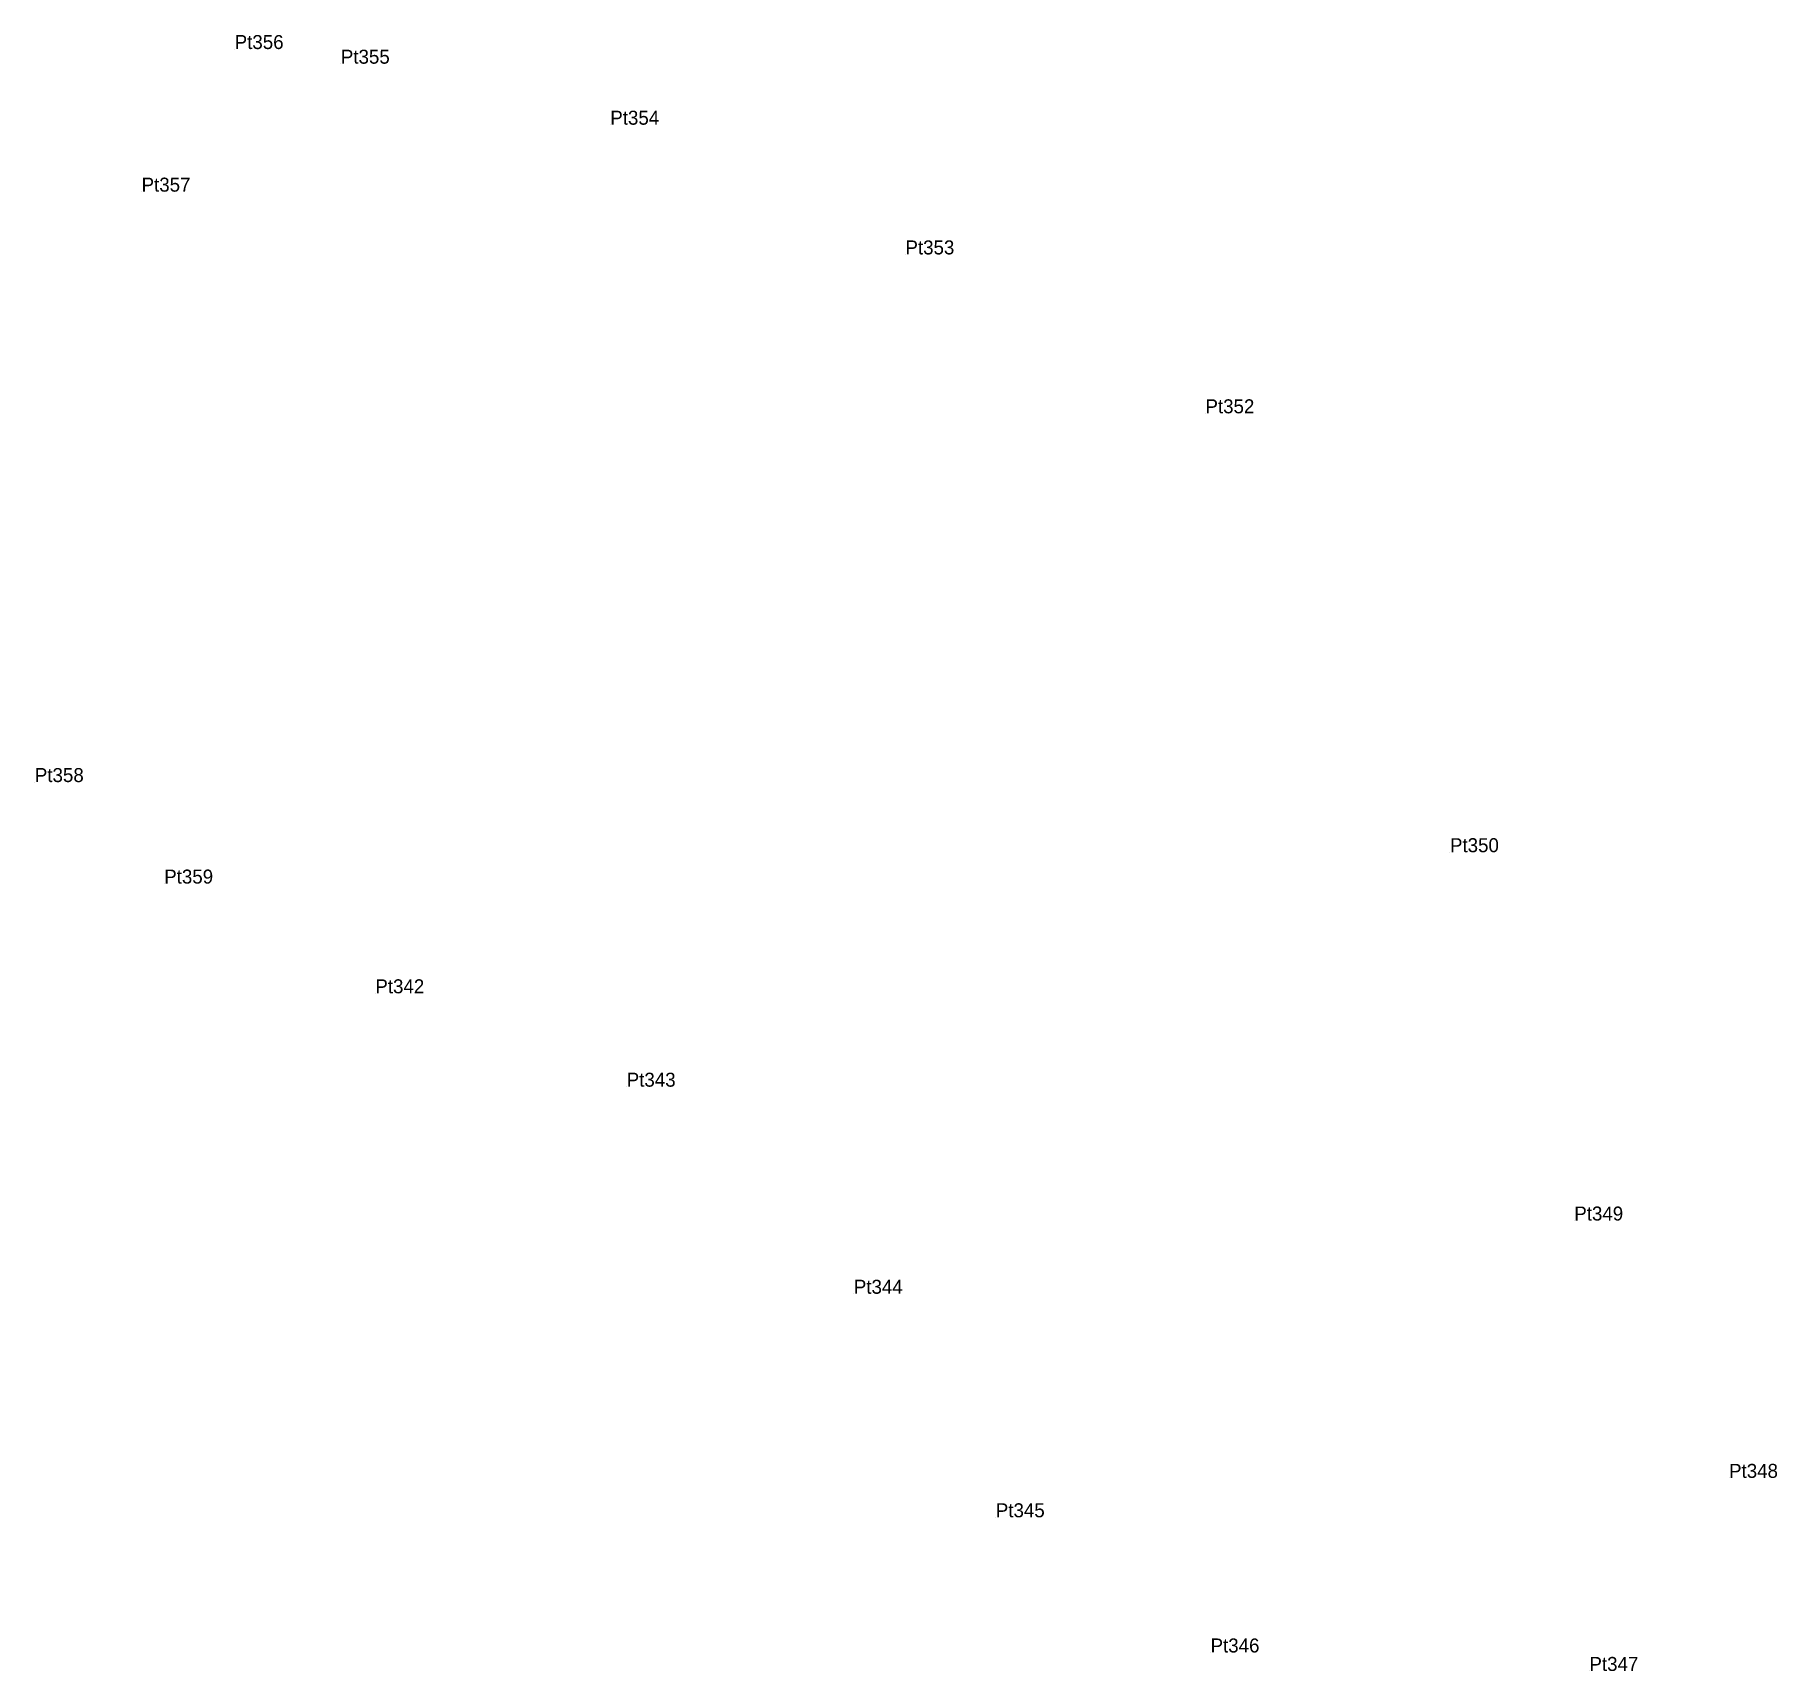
# Model space of a CAD drawing. Extents: x 0 to 667379, y 0 to 1854856.
# Drawn here: x 537684.3 to 537908.4, y 1853256.2 to 1853466.7 of the extents above; entities that cross this region are included whole.
import ezdxf

# ---------------------------------------------------------------- set-up
doc = ezdxf.new("R2010")
doc.units = 0
doc.layers.add('Level 12', color=7, linetype='Continuous')
doc.layers.add('Level 7', color=7, linetype='Continuous')

msp = doc.modelspace()

# ---------------------------------------------------------------- texts
at = {"layer": 'Level 12'}
for s, p in [('Pt356', (537709.98, 1853464.911)), ('Pt355', (537723.638, 1853463.025)), ('Pt354', (537758.297, 1853455.176)), ('Pt357', (537698.005, 1853446.563)), ('Pt353', (537796.266, 1853438.485)), ('Pt352', (537834.856, 1853418.045)), ('Pt358', (537684.275, 1853370.601)), ('Pt350', (537866.309, 1853361.581)), ('Pt359', (537700.917, 1853357.543)), ('Pt342', (537728.075, 1853343.424)), ('Pt343', (537760.409, 1853331.411)), ('Pt349', (537882.301, 1853314.193)), ('Pt344', (537789.626, 1853304.769)), ('Pt348', (537902.211, 1853281.084)), ('Pt345', (537807.889, 1853276.011)), ('Pt346', (537835.514, 1853258.619)), ('Pt347', (537884.248, 1853256.241))]:
    msp.add_text(s, height=1.8, dxfattribs=at).set_placement(p)

# ---------------------------------------------------------------- linework, layer by layer
at = {"layer": 'Level 7'}
for p, q in [((537709.98, 1853464.911), (537709.98, 1853464.911)), ((537723.638, 1853463.025), (537723.638, 1853463.025)), ((537758.297, 1853455.176), (537758.297, 1853455.176)), ((537698.005, 1853446.563), (537698.005, 1853446.563)), ((537796.266, 1853438.485), (537796.266, 1853438.485)), ((537834.856, 1853418.045), (537834.856, 1853418.045)), ((537684.275, 1853370.601), (537684.275, 1853370.601)), ((537866.309, 1853361.581), (537866.309, 1853361.581)), ((537700.917, 1853357.543), (537700.917, 1853357.543)), ((537728.075, 1853343.424), (537728.075, 1853343.424)), ((537760.409, 1853331.411), (537760.409, 1853331.411)), ((537882.301, 1853314.193), (537882.301, 1853314.193)), ((537789.626, 1853304.769), (537789.626, 1853304.769)), ((537902.211, 1853281.084), (537902.211, 1853281.084)), ((537807.889, 1853276.011), (537807.889, 1853276.011)), ((537835.514, 1853258.619), (537835.514, 1853258.619)), ((537884.248, 1853256.241), (537884.248, 1853256.241))]:
    msp.add_line(p, q, dxfattribs=at)

msp.set_redraw_order([(e.dxf.handle, doc.entitydb.next_handle()) for e in msp.query("TEXT MTEXT ATTDEF DIMENSION ARC_DIMENSION")])  # texts and dimensions are drawn at this point

doc.saveas('drawing.dxf')
